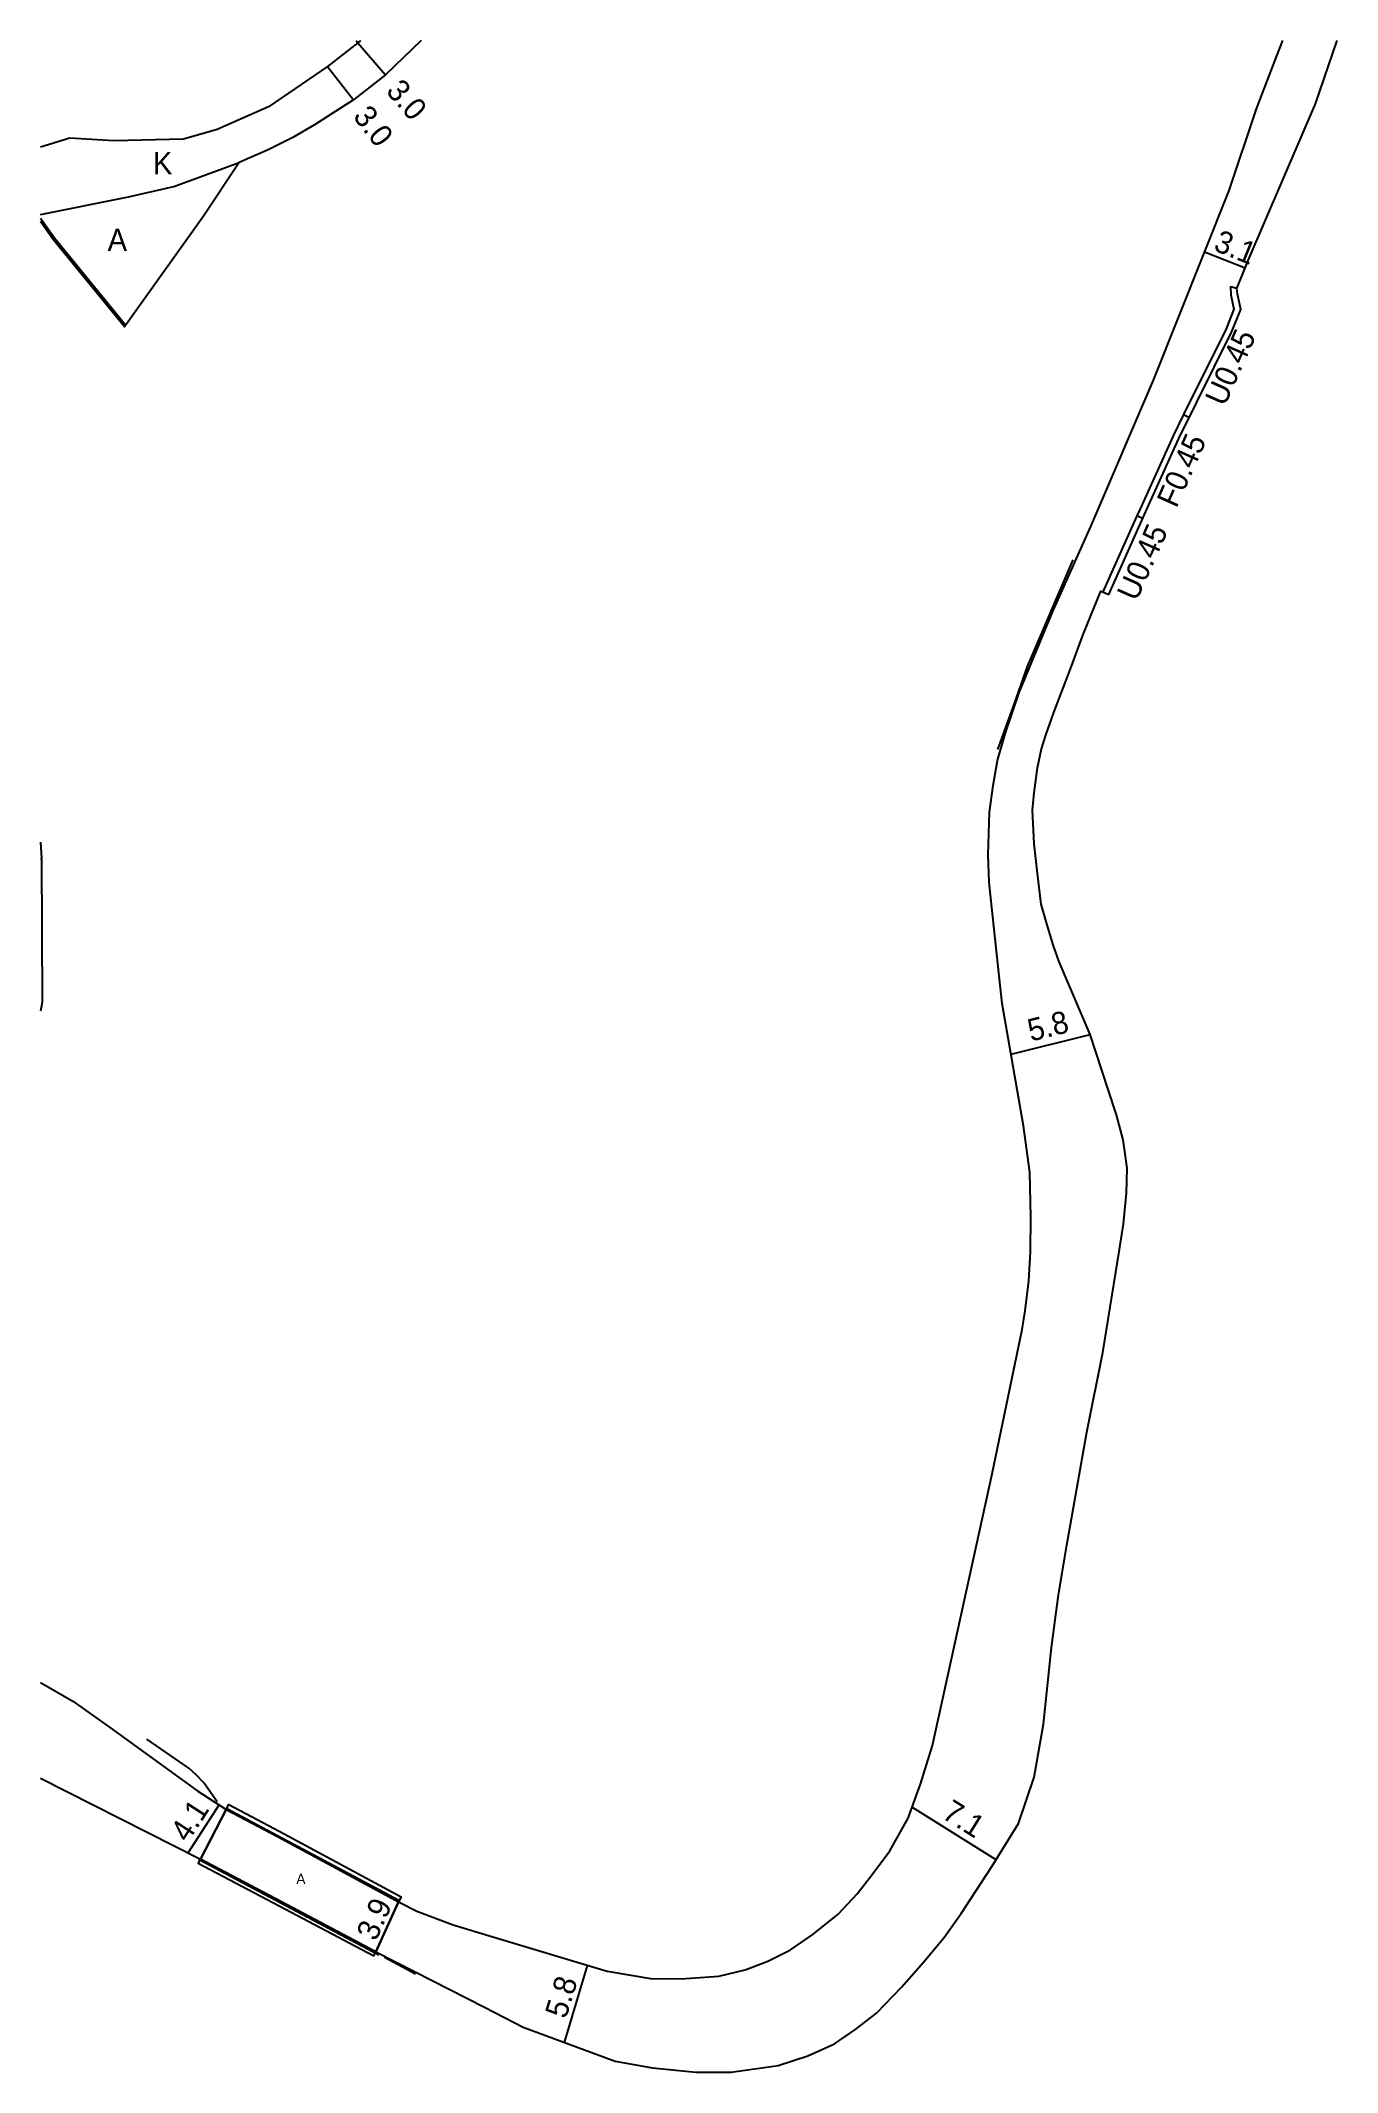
# Model space of a CAD drawing. Header units: metres. Extents: x -28000 to -24000, y -108000 to -105000.
# Drawn here: x -26400 to -26307.2, y -107545.3 to -107400 of the extents above; entities that cross this region are included whole.
import ezdxf

# ---------------------------------------------------------------- set-up
doc = ezdxf.new("R2010")
doc.units = ezdxf.units.M
doc.header["$LTSCALE"] = 2.5
for name, color, linetype in [('側溝・桝', 7, 'Continuous'), ('幅員', 7, 'Continuous'), ('歩道・分離帯・安全施設', 7, 'Continuous'), ('舗装', 7, 'Continuous'), ('道路', 7, 'Continuous')]:
    doc.layers.add(name, color=color, linetype=linetype)
doc.styles.get("Standard").update_dxf_attribs({"font": ''})
doc.styles.add('YOKO_DECO', font='')
doc.styles.get('Standard').set_extended_font_data('@MS PGothic')
doc.styles.get('YOKO_DECO').set_extended_font_data('MS PGothic')

msp = doc.modelspace()

# ---------------------------------------------------------------- texts
at = {"layer": '側溝・桝'}
for s, p in [('U0.45', (-26315.3, -107426.23)), ('F0.45', (-26318.75, -107433.5)), ('U0.45', (-26321.6, -107440.17))]:
    msp.add_text(s, height=1.6, rotation=66, dxfattribs=at).set_placement(p)
at = {"layer": '幅員'}
for s, rotation, p in [('3.0', 310.7331, (-26375.36, -107403.64)), ('3.0', 307.7278, (-26377.71, -107405.44)), ('3.1', 338, (-26316.17, -107414.97)), ('5.8', 14, (-26329.16, -107471.61)), ('4.1', 57, (-26389.47, -107528.96)), ('7.1', 328, (-26335.61, -107527.1)), ('3.9', 66, (-26376.01, -107536.02)), ('5.8', 73, (-26362.42, -107541.56))]:
    msp.add_text(s, height=1.6, rotation=rotation, dxfattribs=at).set_placement(p)
at = {"layer": '舗装'}
for s, p in [('K', (-26391.97, -107409.56)), ('A', (-26395.21, -107415.05))]:
    msp.add_text(s, height=1.6, dxfattribs=at).set_placement(p)
at = {"layer": '舗装', "style": 'YOKO_DECO'}
msp.add_text('A', height=0.75, dxfattribs=at).set_placement((-26381.71, -107531.87, 237.97))

# ---------------------------------------------------------------- linework, layer by layer
at = {"layer": '側溝・桝'}
for points in [[(-26377.44, -107400), (-26377.3, -107400.16)], [(-26314.42, -107417.74), (-26314.89, -107417.62), (-26314.85, -107418.18), (-26314.64, -107419.2), (-26315.2, -107420.61), (-26318.24, -107426.74), (-26317.82, -107426.95)], [(-26318.24, -107426.74), (-26318.99, -107428.27), (-26321.35, -107433.49), (-26321.58, -107433.99)], [(-26321.15, -107434.18), (-26321.58, -107433.99), (-26324.02, -107439.43)]]:
    msp.add_lwpolyline(points, dxfattribs=at)
at = {"layer": '幅員'}
for points in [[(-26377.3, -107400.16), (-26375.34, -107402.44)], [(-26379.47, -107401.86), (-26377.63, -107404.24)], [(-26316.73, -107415.11), (-26313.83, -107416.26)], [(-26400, -107458.5), (-26399.93, -107458.5)], [(-26330.58, -107472.51), (-26324.92, -107471.09)], [(-26389.45, -107529.64), (-26387.24, -107526.2)], [(-26337.66, -107526.38), (-26331.66, -107530.12)], [(-26376.01, -107536.71), (-26374.39, -107533.14)], [(-26362.52, -107543.21), (-26360.87, -107537.69)]]:
    msp.add_lwpolyline(points, dxfattribs=at)
at = {"layer": '歩道・分離帯・安全施設'}
for points in [[(-26400, -107412.69), (-26399.01, -107414.11), (-26393.92, -107420.34)], [(-26326.15, -107437.14), (-26329.43, -107444.78), (-26330.39, -107447.48), (-26331.54, -107450.72)], [(-26387.36, -107525.99), (-26388.33, -107524.62), (-26388.87, -107524.05), (-26389.4, -107523.57), (-26392.4, -107521.51)], [(-26386.69, -107526.46), (-26374.34, -107533.04)], [(-26388.71, -107530.1), (-26375.81, -107536.93)], [(-26375.41, -107537.09), (-26373.18, -107538.3)]]:
    msp.add_lwpolyline(points, dxfattribs=at)
at = {"layer": '舗装'}
for points in [[(-26400, -107412.44), (-26393.72, -107411.18), (-26390.47, -107410.44), (-26385.8, -107408.72)], [(-26386.72, -107526.53), (-26388.57, -107530.09)], [(-26376.01, -107536.71), (-26374.39, -107533.14)]]:
    msp.add_lwpolyline(points, dxfattribs=at)
at = {"layer": '道路'}
for points in [[(-26377.13, -107400), (-26377.3, -107400.16), (-26379.47, -107401.86), (-26383.71, -107404.74), (-26387.36, -107406.36), (-26389.78, -107407.04), (-26394.76, -107407.17), (-26397.92, -107406.98), (-26400, -107407.62)], [(-26372.78, -107400), (-26375.34, -107402.44), (-26377.63, -107404.24), (-26380.41, -107406.02), (-26381.95, -107406.94), (-26383.72, -107407.82), (-26385.8, -107408.72), (-26388.4, -107412.64), (-26394.01, -107420.47), (-26399.13, -107414.2), (-26400, -107412.95)], [(-26400, -107517.45), (-26397.7, -107518.8), (-26394.97, -107520.72), (-26388.75, -107525.22), (-26386.72, -107526.53), (-26383.06, -107528.46), (-26374.39, -107533.14), (-26373.1, -107533.8), (-26370.5, -107534.8), (-26367.64, -107535.65), (-26359.48, -107538.1), (-26356.37, -107538.62), (-26354.17, -107538.65), (-26351.48, -107538.45), (-26349.59, -107538.01), (-26347.98, -107537.39), (-26346.35, -107536.57), (-26344.76, -107535.48), (-26342.95, -107534.02), (-26341.58, -107532.58), (-26340.51, -107531.18), (-26339.26, -107529.5), (-26337.95, -107527.16), (-26337.05, -107524.72), (-26336.19, -107521.97), (-26331.93, -107502.53), (-26329.78, -107492.21), (-26329.56, -107490.86), (-26329.31, -107488.72), (-26329.18, -107486.65), (-26329.17, -107484.17), (-26329.24, -107480.95), (-26329.69, -107477.63), (-26331.21, -107468.87), (-26331.42, -107466.91), (-26331.96, -107462.01), (-26332.15, -107460.2), (-26332.22, -107458.25), (-26332.12, -107455.2), (-26331.87, -107453.29), (-26331.54, -107451.5), (-26330.97, -107449.52), (-26330.01, -107446.64), (-26327.62, -107440.89), (-26324.87, -107434.76), (-26320.4, -107424.28), (-26314.98, -107410.73), (-26313.01, -107404.87), (-26311.57, -107401.08), (-26311.14, -107400)], [(-26400, -107524.3), (-26388.57, -107530.09), (-26382.78, -107533.15), (-26376.01, -107536.71), (-26373.25, -107538.13), (-26368.24, -107540.69), (-26365.49, -107542.12), (-26358.91, -107544.53), (-26356.23, -107545.03), (-26353.13, -107545.33), (-26350.6, -107545.34), (-26347.24, -107544.84), (-26345.12, -107544.17), (-26343.21, -107543.3), (-26341.69, -107542.25), (-26340.2, -107541.1), (-26338.41, -107539.24), (-26336.85, -107537.45), (-26335.4, -107535.71), (-26334.15, -107533.98), (-26331.96, -107530.61), (-26330.05, -107527.53), (-26328.93, -107524.23), (-26328.25, -107520.43), (-26327.69, -107514.96), (-26327.18, -107511.17), (-26326.6, -107507.63), (-26325.17, -107499.54), (-26324.02, -107493.85), (-26322.83, -107486.47), (-26322.54, -107484.63), (-26322.31, -107482.45), (-26322.28, -107480.65), (-26322.57, -107478.64), (-26323.03, -107476.85), (-26323.63, -107475.04), (-26324.92, -107471.09), (-26327.13, -107465.9), (-26327.55, -107464.76), (-26328.03, -107463.18), (-26328.42, -107461.77), (-26328.7, -107459.58), (-26328.93, -107457.46), (-26329.04, -107455.04), (-26328.92, -107453.81), (-26328.68, -107452.01), (-26328.4, -107450.67), (-26328.09, -107449.68), (-26327.53, -107448.07), (-26326.26, -107444.76), (-26325.41, -107442.49), (-26324.15, -107439.38), (-26323.59, -107439.62), (-26320.93, -107433.68), (-26318.57, -107428.47), (-26314.78, -107420.8), (-26314.15, -107419.24), (-26314.39, -107418.12), (-26314.42, -107417.74), (-26313.62, -107415.72), (-26308.8, -107404.52), (-26307.24, -107400)], [(-26400, -107457.34), (-26399.93, -107458.5), (-26399.88, -107468.78), (-26400, -107469.42)]]:
    msp.add_lwpolyline(points, dxfattribs=at)
for points in [[(-26388.57, -107530.09), (-26386.72, -107526.53), (-26383.06, -107528.46), (-26374.39, -107533.14), (-26376.01, -107536.71), (-26382.78, -107533.15)], [(-26374.39, -107533.14), (-26383.06, -107528.46), (-26386.72, -107526.53), (-26386.54, -107526.18), (-26382.88, -107528.12), (-26374.21, -107532.79)], [(-26376.01, -107536.71), (-26382.78, -107533.15), (-26388.57, -107530.09), (-26388.72, -107530.38), (-26382.93, -107533.44), (-26376.16, -107537)]]:
    msp.add_lwpolyline(points, close=True, dxfattribs=at)

msp.set_redraw_order([(e.dxf.handle, doc.entitydb.next_handle()) for e in msp.query("TEXT MTEXT ATTDEF DIMENSION ARC_DIMENSION")])  # texts and dimensions are drawn at this point

doc.saveas('drawing.dxf')
